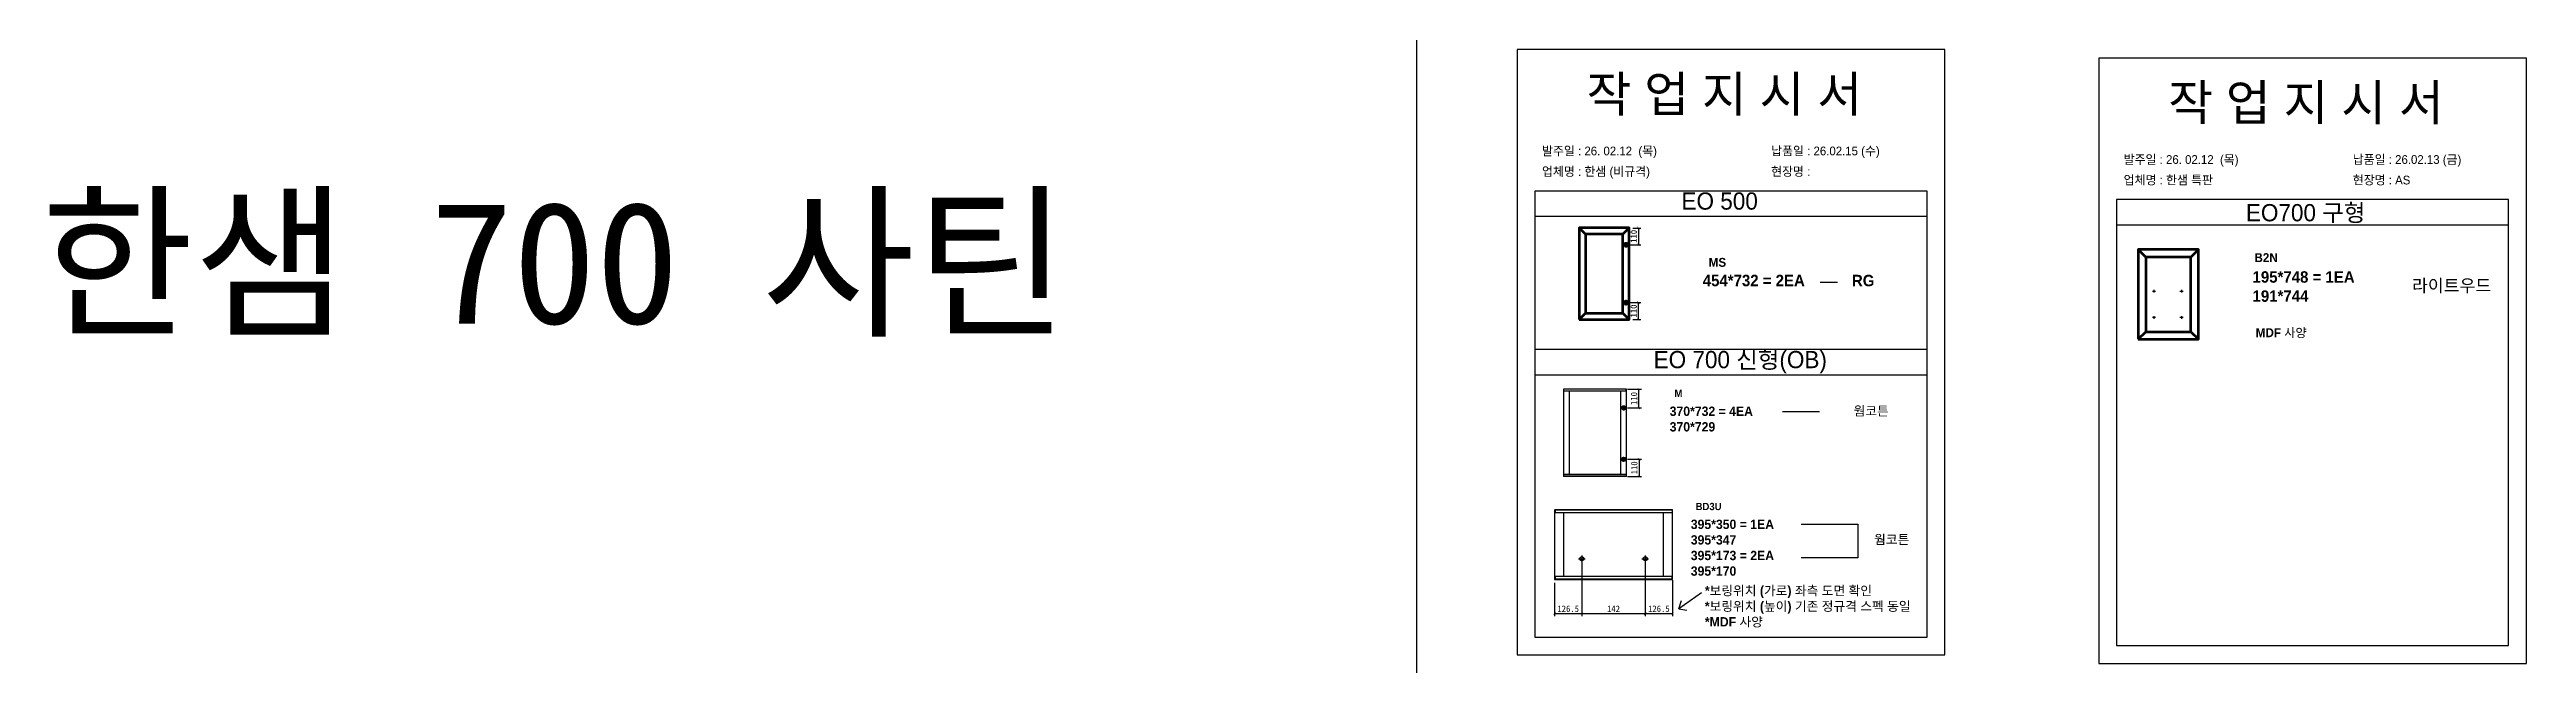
# Model space of a CAD drawing. Header units: millimetres. Extents: x -44117 to 256353, y -2095463 to 65325.
# Drawn here: x 104930 to 114659, y -715311 to -712902 of the extents above; entities that cross this region are included whole.
import ezdxf

# ---------------------------------------------------------------- set-up
doc = ezdxf.new("R2010")
doc.units = ezdxf.units.MM
doc.header["$LTSCALE"] = 10
doc.linetypes.add('CENTER', pattern=[50.8, 31.75, -6.35, 6.35, -6.35])
doc.linetypes.add('HIDDEN', pattern=[9.525, 6.35, -3.175])
doc.layers.add('CENTER', color=4, linetype='CENTER')
doc.layers.add('HIDDEN', color=3, linetype='HIDDEN')
doc.layers.add('Layer1', color=7, linetype='Continuous', lineweight=70)
doc.styles.add('MtX_Gulim', font='')
doc.styles.get('MtX_Gulim').set_extended_font_data('Gulim', bold=True)
doc.dimstyles.new('ISO-25', dxfattribs={"dimtxt": 2.5, "dimasz": 2.5, "dimexe": 1, "dimexo": 1, "dimtad": 1, "dimtxsty": 'Standard', "dimblk": 'ARCHTICK', "dimcen": 2.5, "dimadec": 0, "dimazin": 0, "dimtfac": 1, "dimtmove": 0, "dimatfit": 3, "dimfxl": 0, "dimarcsym": 0})

msp = doc.modelspace()

# ---------------------------------------------------------------- texts
at = {"linetype": 'Continuous', "style": 'MtX_Gulim'}
for s, height, p in [('MS', 35.049344, (111446.91609, -713754.39737)), ('B2N', 35.049344, (113590.75228, -713735.82127)), ('라이트우드', 49.599476, (114209.84068, -713852.85285)), ('MDF 사양', 35.049344, (113595.8596, -714030.55055)), ('M', 28.5847, (111312.77983, -714265.63543)), ('BD3U', 28.584701, (111395.66963, -714709.47251))]:
    msp.add_text(s, height=height, dxfattribs=at).set_placement(p)
at = {"attachment_point": 1}
for s, width, gutter_width, heights, insert, char_height in [('{\\fGulim|b0|i0|c129|p50;작 업 지 시 서}', 3307.3198183, 12.5, [-155.84554], (110967.49013, -713005.76446), 140), ('{\\fGulim|b0|i0|c129|p50;작 업 지 시 서}', 3307.3198183, 12.5, [-155.84554], (113252.20272, -713039.33438), 140), ('\\pt11;{\\fGulim|b0|i0|c129|p50;발주일 : 26. 02.12  (목)}', 3307.3198183, 12.5, [34.50412], (110792.28077, -713282.48488), 34.3), ('{\\fGulim|b0|i0|c129|p50;납품일 : 26.02.15 (수)}', 3307.3198183, 12.5, [35.09023], (111692.25876, -713282.48488), 34.3), ('{\\fGulim|b0|i0|c129|p50;업체명 : 한샘 (비규격)}', 3307.3198183, 12.5, [36.11279], (110792.28077, -713363.14106), 34.3), ('{\\fGulim|b0|i0|c129|p50;현장명 : }', 3307.3198183, 12.5, [-38.2735], (111692.25876, -713363.14106), 34.3), ('\\pt11;{\\fGulim|b0|i0|c129|p50;발주일 : 26. 02.12  (목)}', 3307.3198183, 12.5, [34.50412], (113076.99336, -713316.05481), 34.3), ('{\\fGulim|b0|i0|c129|p50;납품일 : 26.02.13 (금)}', 3307.3198183, 12.5, [35.09023], (113976.97134, -713316.05481), 34.3), ('{\\f굴림|b0|i0|c129|p50;한샘} 700 {\\f굴림|b0|i0|c129|p50;사틴}', 5072.1082947, 2395.6482, [-533.35869], (104895.62473, -713498.06528), 479.1296392), ('{\\fGulim|b0|i0|c129|p50;EO 500}', 1597.0710432, 6.03612, [-69.31494], (111340.20792, -713462.30038), 67.6045736), ('{\\fGulim|b0|i0|c129|p50;업체명 : 한샘 특판}', 3307.3198183, 12.5, [36.11279], (113076.99336, -713396.71098), 34.3), ('{\\fGulim|b0|i0|c129|p50;현장명 : AS}', 3307.3198183, 12.5, [-38.2735], (113976.97134, -713396.71098), 34.3), ('{\\fGulim|b0|i0|c129|p50;EO700 구형}', 1597.0710432, 6.03612, [-75.43626], (113557.29199, -713508.09152), 67.6045736), ('{\\f굴림|b1|i0|c129|p50;195*748 = 1EA^J\\C1;191*744}', 13607.1496112, 175, [-121.36905], (113583.43885, -713771.74191), 45), ('{\\f굴림|b1|i0|c129|p50;454*732 = 2EA}', 13607.1496112, 175, [869.63134], (111423.68893, -713785.555), 45), ('{\\f굴림|b1|i0|c129|p50;RG}', 13607.1496112, 175, [-46.25], (112009.76338, -713785.74945), 45), ('{\\fGulim|b0|i0|c129|p50;EO 700 신형(OB)}', 1597.0710432, 6.03612, [31.79891], (111230.74938, -714084.6252), 67.6045736), ('{\\f굴림|b1|i0|c129|p50;370*732 = 4EA\\P\\C1;370*729}', 11097.3917356, 142.72229, [-98.9347], (111293.83678, -714302.89576), 36.7000174), ('{\\f굴림|b1|i0|c129|p50;웜코튼}', 11097.3917356, 142.72229, [-39.61272], (112016.33222, -714301.90888), 36.7000174), ('{\\f굴림|b1|i0|c129|p50;395*350 = 1EA\\P\\C1;395*347\\P\\C256;395*173 = 2EA\\P\\C1;395*170}', 11097.3917356, 142.72229, [-221.51082], (111376.72658, -714746.73284), 36.7000174), ('{\\f굴림|b1|i0|c129|p50;웜코튼}', 11097.3917356, 142.72229, [-39.61272], (112096.85141, -714806.1966), 36.7000174), ('{\\f굴림|b1|i0|c129|p50;*보링위치 (가로) 좌측 도면 확인\\P*보링위치 (높이) 기존 정규격 스펙 동일\\P*MDF 사양}', 11097.3917356, 142.72229, [755.94856], (111432.01071, -715007.14891), 36.7000174)]:
    msp.add_mtext_dynamic_manual_height_columns(s, width=width, gutter_width=gutter_width, heights=heights, dxfattribs=dict(at, insert=insert, char_height=char_height))

# ---------------------------------------------------------------- blocks, each defined once
blk = doc.blocks.new('_ArchTick')
at = {"color": 0, "linetype": 'ByBlock', "const_width": 0.15}
blk.add_lwpolyline([(-0.5, -0.5), (0.5, 0.5)], dxfattribs=at)
blk = doc.blocks.new('*D4900')
at = {"color": 0, "lineweight": -2}
for p, q in [((111136.9, -713667.7), (111181.1, -713667.7)), ((111149.4, -713602), (111181.1, -713602)), ((111171.1, -713602), (111171.1, -713667.7))]:
    blk.add_line(p, q, dxfattribs=at)
at = {"layer": 'Defpoints', "color": 0}
for p in [(111121.9, -713667.7), (111134.4, -713602), (111171.1, -713667.7)]:
    blk.add_point(p, dxfattribs=at)
at = {"color": 0, "lineweight": -2, "xscale": 10, "yscale": 10, "zscale": 10}
for p, rotation in [((111171.1, -713602), 90), ((111171.1, -713667.7), 270)]:
    blk.add_blockref('_ArchTick', p, dxfattribs=dict(at, rotation=rotation))
at = {"color": 0, "insert": (111152.3, -713634.8), "char_height": 25, "attachment_point": 5, "rotation": 90}
blk.add_mtext('110', dxfattribs=at)
blk = doc.blocks.new('*D4901')
at = {"color": 0, "lineweight": -2}
for p, q in [((111136.9, -713895), (111181.1, -713895)), ((111149.4, -713960.7), (111181.1, -713960.7)), ((111171.1, -713960.7), (111171.1, -713895))]:
    blk.add_line(p, q, dxfattribs=at)
at = {"layer": 'Defpoints', "color": 0}
for p in [(111121.9, -713895), (111134.4, -713960.7), (111171.1, -713895)]:
    blk.add_point(p, dxfattribs=at)
at = {"color": 0, "lineweight": -2, "xscale": 10, "yscale": 10, "zscale": 10}
for p, rotation in [((111171.1, -713895), 90), ((111171.1, -713960.7), 270)]:
    blk.add_blockref('_ArchTick', p, dxfattribs=dict(at, rotation=rotation))
at = {"color": 0, "insert": (111152.3, -713927.8), "char_height": 25, "attachment_point": 5, "rotation": 90}
blk.add_mtext('110', dxfattribs=at)
blk = doc.blocks.new('*D4902')
at = {"color": 0, "lineweight": -2}
for p, q in [((111127.9, -714234.5), (111182.6, -714234.5)), ((111172.6, -714308.1), (111172.6, -714234.5)), ((111127.9, -714308.1), (111182.6, -714308.1))]:
    blk.add_line(p, q, dxfattribs=at)
at = {"layer": 'Defpoints', "color": 0}
for p in [(111112.9, -714234.5), (111172.6, -714234.5), (111112.9, -714308.1)]:
    blk.add_point(p, dxfattribs=at)
at = {"color": 0, "lineweight": -2, "xscale": 10, "yscale": 10, "zscale": 10}
for p, rotation in [((111172.6, -714234.5), 90), ((111172.6, -714308.1), 270)]:
    blk.add_blockref('_ArchTick', p, dxfattribs=dict(at, rotation=rotation))
at = {"color": 0, "insert": (111153.8, -714271.3), "char_height": 25, "attachment_point": 5, "rotation": 90}
blk.add_mtext('110', dxfattribs=at)
blk = doc.blocks.new('*D4903')
at = {"color": 0, "lineweight": -2}
for p, q in [((111127.9, -714509.9), (111183.5, -714509.9)), ((111173.5, -714509.9), (111173.5, -714576.8)), ((111127.9, -714576.8), (111183.5, -714576.8))]:
    blk.add_line(p, q, dxfattribs=at)
at = {"layer": 'Defpoints', "color": 0}
for p in [(111112.9, -714509.9), (111112.9, -714576.8), (111173.5, -714576.8)]:
    blk.add_point(p, dxfattribs=at)
at = {"color": 0, "lineweight": -2, "xscale": 10, "yscale": 10, "zscale": 10}
for p, rotation in [((111173.5, -714509.9), 90), ((111173.5, -714576.8), 270)]:
    blk.add_blockref('_ArchTick', p, dxfattribs=dict(at, rotation=rotation))
at = {"color": 0, "insert": (111154.8, -714543.4), "char_height": 25, "attachment_point": 5, "rotation": 90}
blk.add_mtext('110', dxfattribs=at)
blk = doc.blocks.new('28-B')
blk.add_circle((0, 0), 10)
at = {"layer": 'CENTER'}
for p, q in [((-17, 0), (17, 0)), ((0, 17), (0, -17))]:
    blk.add_line(p, q, dxfattribs=at)
blk = doc.blocks.new('*D4905')
at = {"color": 0, "lineweight": -2}
for p, q in [((110948.7, -714915.4), (110948.7, -715125.3)), ((110841.7, -714995.2), (110841.7, -715125.3)), ((110841.7, -715115.3), (110948.7, -715115.3))]:
    blk.add_line(p, q, dxfattribs=at)
at = {"layer": 'Defpoints', "color": 0}
for p in [(110948.7, -714900.4), (110841.7, -714980.2), (110948.7, -715115.3)]:
    blk.add_point(p, dxfattribs=at)
at = {"color": 0, "lineweight": -2, "xscale": 10, "yscale": 10, "zscale": 10, "rotation": 180}
blk.add_blockref('_ArchTick', (110841.7, -715115.3), dxfattribs=at)
at = {"color": 0, "lineweight": -2, "xscale": 10, "yscale": 10, "zscale": 10}
blk.add_blockref('_ArchTick', (110948.7, -715115.3), dxfattribs=at)
at = {"color": 0, "insert": (110895.2, -715096.5), "char_height": 25, "attachment_point": 5}
blk.add_mtext('126.5', dxfattribs=at)
blk = doc.blocks.new('*D4906')
at = {"color": 0, "lineweight": -2}
for p, q in [((111197.9, -714915.4), (111197.9, -715125.3)), ((111304.9, -714984.7), (111304.9, -715125.3)), ((111197.9, -715115.3), (111304.9, -715115.3))]:
    blk.add_line(p, q, dxfattribs=at)
at = {"layer": 'Defpoints', "color": 0}
for p in [(111197.9, -714900.4), (111304.9, -714969.7), (111304.9, -715115.3)]:
    blk.add_point(p, dxfattribs=at)
at = {"color": 0, "lineweight": -2, "xscale": 10, "yscale": 10, "zscale": 10, "rotation": 180}
blk.add_blockref('_ArchTick', (111197.9, -715115.3), dxfattribs=at)
at = {"color": 0, "lineweight": -2, "xscale": 10, "yscale": 10, "zscale": 10}
blk.add_blockref('_ArchTick', (111304.9, -715115.3), dxfattribs=at)
at = {"color": 0, "insert": (111251.4, -715096.5), "char_height": 25, "attachment_point": 5}
blk.add_mtext('126.5', dxfattribs=at)
blk = doc.blocks.new('*D4907')
at = {"color": 0, "lineweight": -2}
for p, q in [((110948.7, -714915.4), (110948.7, -715125.3)), ((111197.9, -714915.4), (111197.9, -715125.3)), ((110948.7, -715115.3), (111197.9, -715115.3))]:
    blk.add_line(p, q, dxfattribs=at)
at = {"layer": 'Defpoints', "color": 0}
for p in [(110948.7, -714900.4), (111197.9, -714900.4), (111197.9, -715115.3)]:
    blk.add_point(p, dxfattribs=at)
at = {"color": 0, "lineweight": -2, "xscale": 10, "yscale": 10, "zscale": 10, "rotation": 180}
blk.add_blockref('_ArchTick', (110948.7, -715115.3), dxfattribs=at)
at = {"color": 0, "lineweight": -2, "xscale": 10, "yscale": 10, "zscale": 10}
blk.add_blockref('_ArchTick', (111197.9, -715115.3), dxfattribs=at)
at = {"color": 0, "insert": (111073.3, -715096.5), "char_height": 25, "attachment_point": 5}
blk.add_mtext('142', dxfattribs=at)

# ---------------------------------------------------------------- dimensions: what is measured, and where the dimension line sits
for base, p1, p2, angle, picture, middle in [((111171.05748, -713667.70085), (111134.41517, -713601.95225), (111121.87723, -713667.70085), 90, '*D4900', (111152.30748, -713634.82655)), ((111171.05748, -713894.95057), (111134.41517, -713960.69917), (111121.87723, -713894.95057), 270, '*D4901', (111152.30748, -713927.82487)), ((111172.56115, -714234.45359), (111112.94738, -714308.07007), (111112.94738, -714234.45359), 90, '*D4902', (111153.81115, -714271.26183)), ((111173.51462, -714576.83241), (111112.94738, -714509.94803), (111112.94738, -714576.83241), 90, '*D4903', (111154.76462, -714543.39022))]:
    dim = msp.add_linear_dim(base=base, p1=p1, p2=p2, angle=angle, text='110', dimstyle='ISO-25', override={"dimscale": 10, "dimasz": 1, "dimexo": 1.5, "dimtxsty": 'Standard'})
    dim.commit()
    dim.dimension.update_dxf_attribs({"geometry": picture, "text_midpoint": middle})
for base, p1, p2, text, picture, middle in [((110948.74049, -715115.26138), (110841.68534, -714980.24875), (110948.74049, -714900.36615), '126.5', '*D4905', (110895.21291, -715096.51138)), ((111197.88701, -715115.26138), (110948.74049, -714900.36615), (111197.88701, -714900.36615), '142', '*D4907', (111073.31375, -715096.51138)), ((111304.94216, -715115.26138), (111197.88701, -714900.36615), (111304.94216, -714969.66002), '126.5', '*D4906', (111251.41459, -715096.51138))]:
    dim = msp.add_linear_dim(base=base, p1=p1, p2=p2, text=text, dimstyle='ISO-25', override={"dimscale": 10, "dimasz": 1, "dimexo": 1.5, "dimtxsty": 'Standard'})
    dim.commit()
    dim.dimension.update_dxf_attribs({"geometry": picture, "text_midpoint": middle})

# ---------------------------------------------------------------- linework, layer by layer
for p, q in [((112304.68352, -713456.77167), (110764.68352, -713456.77167)), ((112304.68352, -713556.77167), (110764.68352, -713556.77167)), ((114589.39611, -713490.3416), (113049.39611, -713490.3416)), ((114589.39611, -713590.3416), (113049.39611, -713590.3416)), ((111884.60955, -713814.26814), (111952.86225, -713814.26814)), ((113189.83928, -713849.55034), (113202.04304, -713849.55034)), ((113196.21985, -713844.62923), (113196.21985, -713855.26352)), ((113298.01565, -713849.55034), (113310.21941, -713849.55034)), ((113304.39622, -713844.62923), (113304.39622, -713855.26352)), ((113189.83928, -713952.59292), (113202.04304, -713952.59292)), ((113196.21985, -713947.67181), (113196.21985, -713958.3061)), ((113298.01565, -713952.59292), (113310.21941, -713952.59292)), ((113304.39622, -713947.67181), (113304.39622, -713958.3061)), ((112304.68352, -714079.09649), (110764.68352, -714079.09649)), ((112304.68352, -714179.09649), (110764.68352, -714179.09649)), ((110877.08472, -714234.69955), (110877.08472, -714576.58644)), ((111123.58536, -714235.14228), (110877.08472, -714235.14228)), ((111123.58536, -714241.83244), (110877.08472, -714241.83244)), ((111123.3394, -714234.45359), (110877.33068, -714234.45359)), ((110898.97532, -714241.34052), (110898.97532, -714569.45355)), ((111101.4488, -714569.45355), (111101.4488, -714241.83244)), ((111122.35555, -714241.83244), (111122.35555, -714234.45359)), ((111123.58536, -714576.58644), (111123.58536, -714234.69955)), ((111123.58536, -714569.45355), (110877.08472, -714569.45355)), ((111123.58536, -714576.14371), (110877.08472, -714576.14371)), ((111123.3394, -714576.83241), (110877.33068, -714576.83241)), ((110878.31453, -714576.83241), (110878.31453, -714569.45355)), ((111122.35555, -714569.45355), (111122.35555, -714576.83241)), ((110841.68534, -714709.22404), (110841.68534, -714980.94948)), ((111304.94216, -714709.92477), (110841.68534, -714709.92477)), ((111304.94216, -714720.5135), (110841.68534, -714720.5135)), ((111304.55287, -714708.83475), (110842.07463, -714708.83475)), ((110843.63179, -714708.83475), (110843.63179, -714720.5135)), ((110876.72157, -714720.5135), (110876.72157, -714969.66002)), ((111269.90593, -714969.66002), (111269.90593, -714720.5135)), ((111302.99571, -714708.83475), (111302.99571, -714720.5135)), ((111304.94216, -714980.94948), (111304.94216, -714709.22404)), ((111304.94216, -714969.66002), (110841.68534, -714969.66002)), ((111304.94216, -714980.24875), (110841.68534, -714980.24875)), ((110842.07463, -714981.33877), (111304.55287, -714981.33877)), ((110843.63179, -714969.66002), (110843.63179, -714981.33877)), ((111302.99571, -714981.33877), (111302.99571, -714969.66002)), ((111418.24574, -715033.61183), (111330.15375, -715096.30981)), ((111330.15375, -715096.30981), (111340.82151, -715064.30653)), ((111330.15375, -715096.30981), (111360.97172, -715102.23635))]:
    msp.add_line(p, q)
at = {"color": 1}
for p in [(110300.49669, 21924.9366), (110300.49669, 14161.07811), (110300.49669, 18584.38997), (110300.49669, 10820.53148), (110300.49669, 18627.87121), (110300.49669, 10864.01272), (110300.49669, 15287.32457), (110300.49669, 7523.46608), (110300.49669, 3746.75115), (110300.49669, 21924.9366), (110300.49669, 14161.07811), (110300.49669, 18584.38997), (110300.49669, 10820.53148), (110300.49669, 18627.87121), (110300.49669, 10864.01272), (110300.49669, 15287.32457), (110300.49669, 7523.46608), (110300.49669, 3746.75115), (110300.49669, 21924.9366), (110300.49669, 14161.07811), (110300.49669, 18584.38997), (110300.49669, 10820.53148), (110300.49669, 18627.87121), (110300.49669, 10864.01272), (110300.49669, 15287.32457), (110300.49669, 7523.46608), (110300.49669, 3746.75115), (110300.49669, 21924.9366), (110300.49669, 14161.07811), (110300.49669, 18584.38997), (110300.49669, 10820.53148), (110300.49669, 18627.87121), (110300.49669, 10864.01272), (110300.49669, 15287.32457), (110300.49669, 7523.46608), (110300.49669, 3746.75115), (110300.49669, 21924.9366), (110300.49669, 14161.07811), (110300.49669, 18584.38997), (110300.49669, 10820.53148), (110300.49669, 18627.87121), (110300.49669, 10864.01272), (110300.49669, 15287.32457), (110300.49669, 7523.46608), (110300.49669, 3746.75115), (110300.49669, 21924.9366), (110300.49669, 14161.07811), (110300.49669, 18584.38997), (110300.49669, 10820.53148), (110300.49669, 18627.87121), (110300.49669, 10864.01272), (110300.49669, 15287.32457), (110300.49669, 7523.46608), (110300.49669, 3746.75115), (110300.49669, 21924.9366), (110300.49669, 14161.07811), (110300.49669, 18584.38997), (110300.49669, 10820.53148), (110300.49669, 18627.87121), (110300.49669, 10864.01272), (110300.49669, 15287.32457), (110300.49669, 7523.46608), (110300.49669, 3746.75115), (110300.49669, 21924.9366), (110300.49669, 14161.07811), (110300.49669, 18584.38997), (110300.49669, 10820.53148), (110300.49669, 18627.87121), (110300.49669, 10864.01272), (110300.49669, 15287.32457), (110300.49669, 7523.46608), (110300.49669, 3746.75115), (110300.49669, 21924.9366), (110300.49669, 14161.07811), (110300.49669, 18584.38997), (110300.49669, 10820.53148), (110300.49669, 18627.87121), (110300.49669, 10864.01272), (110300.49669, 15287.32457), (110300.49669, 7523.46608), (110300.49669, 3746.75115), (110300.49669, 21924.9366), (110300.49669, 14161.07811), (110300.49669, 18584.38997), (110300.49669, 10820.53148), (110300.49669, 18627.87121), (110300.49669, 10864.01272), (110300.49669, 15287.32457), (110300.49669, 7523.46608), (110300.49669, 3746.75115), (110300.49669, 12702.87182), (110300.49669, 4939.01333), (110300.49669, 9362.32519), (110300.49669, 1598.4667), (110300.49669, 9405.80642), (110300.49669, 1641.94794), (110300.49669, 6065.25979), (110300.49669, -1698.5987), (110300.49669, -5475.31363), (110300.49669, 12702.87182), (110300.49669, 4939.01333), (110300.49669, 9362.32519), (110300.49669, 1598.4667), (110300.49669, 9405.80642), (110300.49669, 1641.94794), (110300.49669, 6065.25979), (110300.49669, -1698.5987), (110300.49669, -5475.31363), (110300.49669, 12702.87182), (110300.49669, 4939.01333), (110300.49669, 9362.32519), (110300.49669, 1598.4667), (110300.49669, 9405.80642), (110300.49669, 1641.94794), (110300.49669, 6065.25979), (110300.49669, -1698.5987), (110300.49669, -5475.31363), (110300.49669, 12702.87182), (110300.49669, 4939.01333), (110300.49669, 9362.32519), (110300.49669, 1598.4667), (110300.49669, 9405.80642), (110300.49669, 1641.94794), (110300.49669, 6065.25979), (110300.49669, -1698.5987), (110300.49669, -5475.31363), (110300.49669, 12702.87182), (110300.49669, 4939.01333), (110300.49669, 9362.32519), (110300.49669, 1598.4667), (110300.49669, 9405.80642), (110300.49669, 1641.94794), (110300.49669, 6065.25979), (110300.49669, -1698.5987), (110300.49669, -5475.31363)]:
    msp.add_xline(p, (0, 1), dxfattribs=at)
for points in [[(110694.68352, -715277.60195), (112374.68352, -715277.60195), (112374.68352, -712901.60195), (110694.68352, -712901.60195)], [(112979.39611, -715311.17187), (114659.39611, -715311.17187), (114659.39611, -712935.17187), (112979.39611, -712935.17187)]]:
    msp.add_lwpolyline(points, close=True)
for points in [[(110764.68352, -713456.77167), (110764.68352, -715207.60195), (112304.68352, -715207.60195), (112304.68352, -713456.77167)], [(113049.39611, -713490.3416), (113049.39611, -715241.17187), (114589.39611, -715241.17187), (114589.39611, -713490.3416)], [(111737.62106, -714321.79008), (111882.91992, -714321.79008)], [(111810.58226, -714764.2817), (112033.41992, -714764.2817), (112033.41992, -714897.03605), (111810.58226, -714897.03605)]]:
    msp.add_lwpolyline(points)
for centre, radius, start, end in [((111123.3394, -714234.69955), 0.24596, 0, 90), ((110877.33068, -714576.58644), 0.24596, 180, 270), ((111123.3394, -714576.58644), 0.24596, 270, 0), ((110842.07463, -714709.22404), 0.38929, 90, 180), ((111304.55287, -714709.22404), 0.38929, 0, 90), ((110842.07463, -714980.94948), 0.38929, 180, 270), ((111304.55287, -714980.94948), 0.38929, 270, 0)]:
    msp.add_arc(centre, radius, start, end)
at = {"layer": 'Layer1'}
for p, q in [((110962.56483, -713626.5023), (110938.01478, -713601.95225)), ((111109.86512, -713626.5023), (111134.41517, -713601.95225)), ((111121.87723, -713657.49635), (111121.87723, -713677.90535)), ((113163.59424, -713716.48958), (113133.94389, -713686.83923)), ((113341.49629, -713716.48958), (113371.14663, -713686.83923)), ((110938.01478, -713960.69917), (110962.56483, -713936.14912)), ((111134.41517, -713960.69917), (111109.86512, -713936.14912)), ((111109.86512, -713936.14912), (111134.41517, -713960.69917)), ((111121.87723, -713905.15507), (111121.87723, -713884.74607)), ((113133.94389, -714038.87613), (113163.59424, -714009.22579)), ((113371.14663, -714038.87613), (113341.49629, -714009.22579)), ((113341.49629, -714009.22579), (113371.14663, -714038.87613)), ((111112.94738, -714299.00487), (111112.94738, -714317.13527)), ((111112.94738, -714519.01323), (111112.94738, -714500.88283))]:
    msp.add_line(p, q, dxfattribs=at)
for points in [[(110938.01478, -713960.69917), (111134.41517, -713960.69917), (111134.41517, -713601.95225), (110938.01478, -713601.95225)], [(110962.56483, -713936.14912), (111109.86512, -713936.14912), (111109.86512, -713626.5023), (110962.56483, -713626.5023)], [(111132.08174, -713667.70085), (111111.67273, -713667.70085)], [(113133.94389, -714038.87613), (113371.14663, -714038.87613), (113371.14663, -713686.83923), (113133.94389, -713686.83923)], [(113163.59424, -714009.22579), (113341.49629, -714009.22579), (113341.49629, -713716.48958), (113163.59424, -713716.48958)], [(111132.08174, -713894.95057), (111111.67273, -713894.95057)], [(111122.01258, -714308.07007), (111103.88218, -714308.07007)], [(111122.01258, -714509.94803), (111103.88218, -714509.94803)]]:
    msp.add_lwpolyline(points, close=True, dxfattribs=at)
for centre, radius in [((111121.87723, -713667.70085), 6.803), ((111121.87723, -713894.95057), 6.803), ((111112.94738, -714308.07007), 6.04347), ((111112.94738, -714509.94803), 6.04347)]:
    msp.add_circle(centre, radius, dxfattribs=at)

# ---------------------------------------------------------------- block references
at = {"layer": 'HIDDEN', "xscale": 0.7785829011053473, "yscale": 0.7785829011053473, "zscale": 0.7785829011053473}
for p in [(110948.74049, -714900.36615), (111197.88701, -714900.36615)]:
    msp.add_blockref('28-B', p, dxfattribs=at)

msp.set_redraw_order([(e.dxf.handle, doc.entitydb.next_handle()) for e in msp.query("TEXT MTEXT ATTDEF DIMENSION ARC_DIMENSION")])  # texts and dimensions are drawn at this point

doc.saveas('drawing.dxf')
